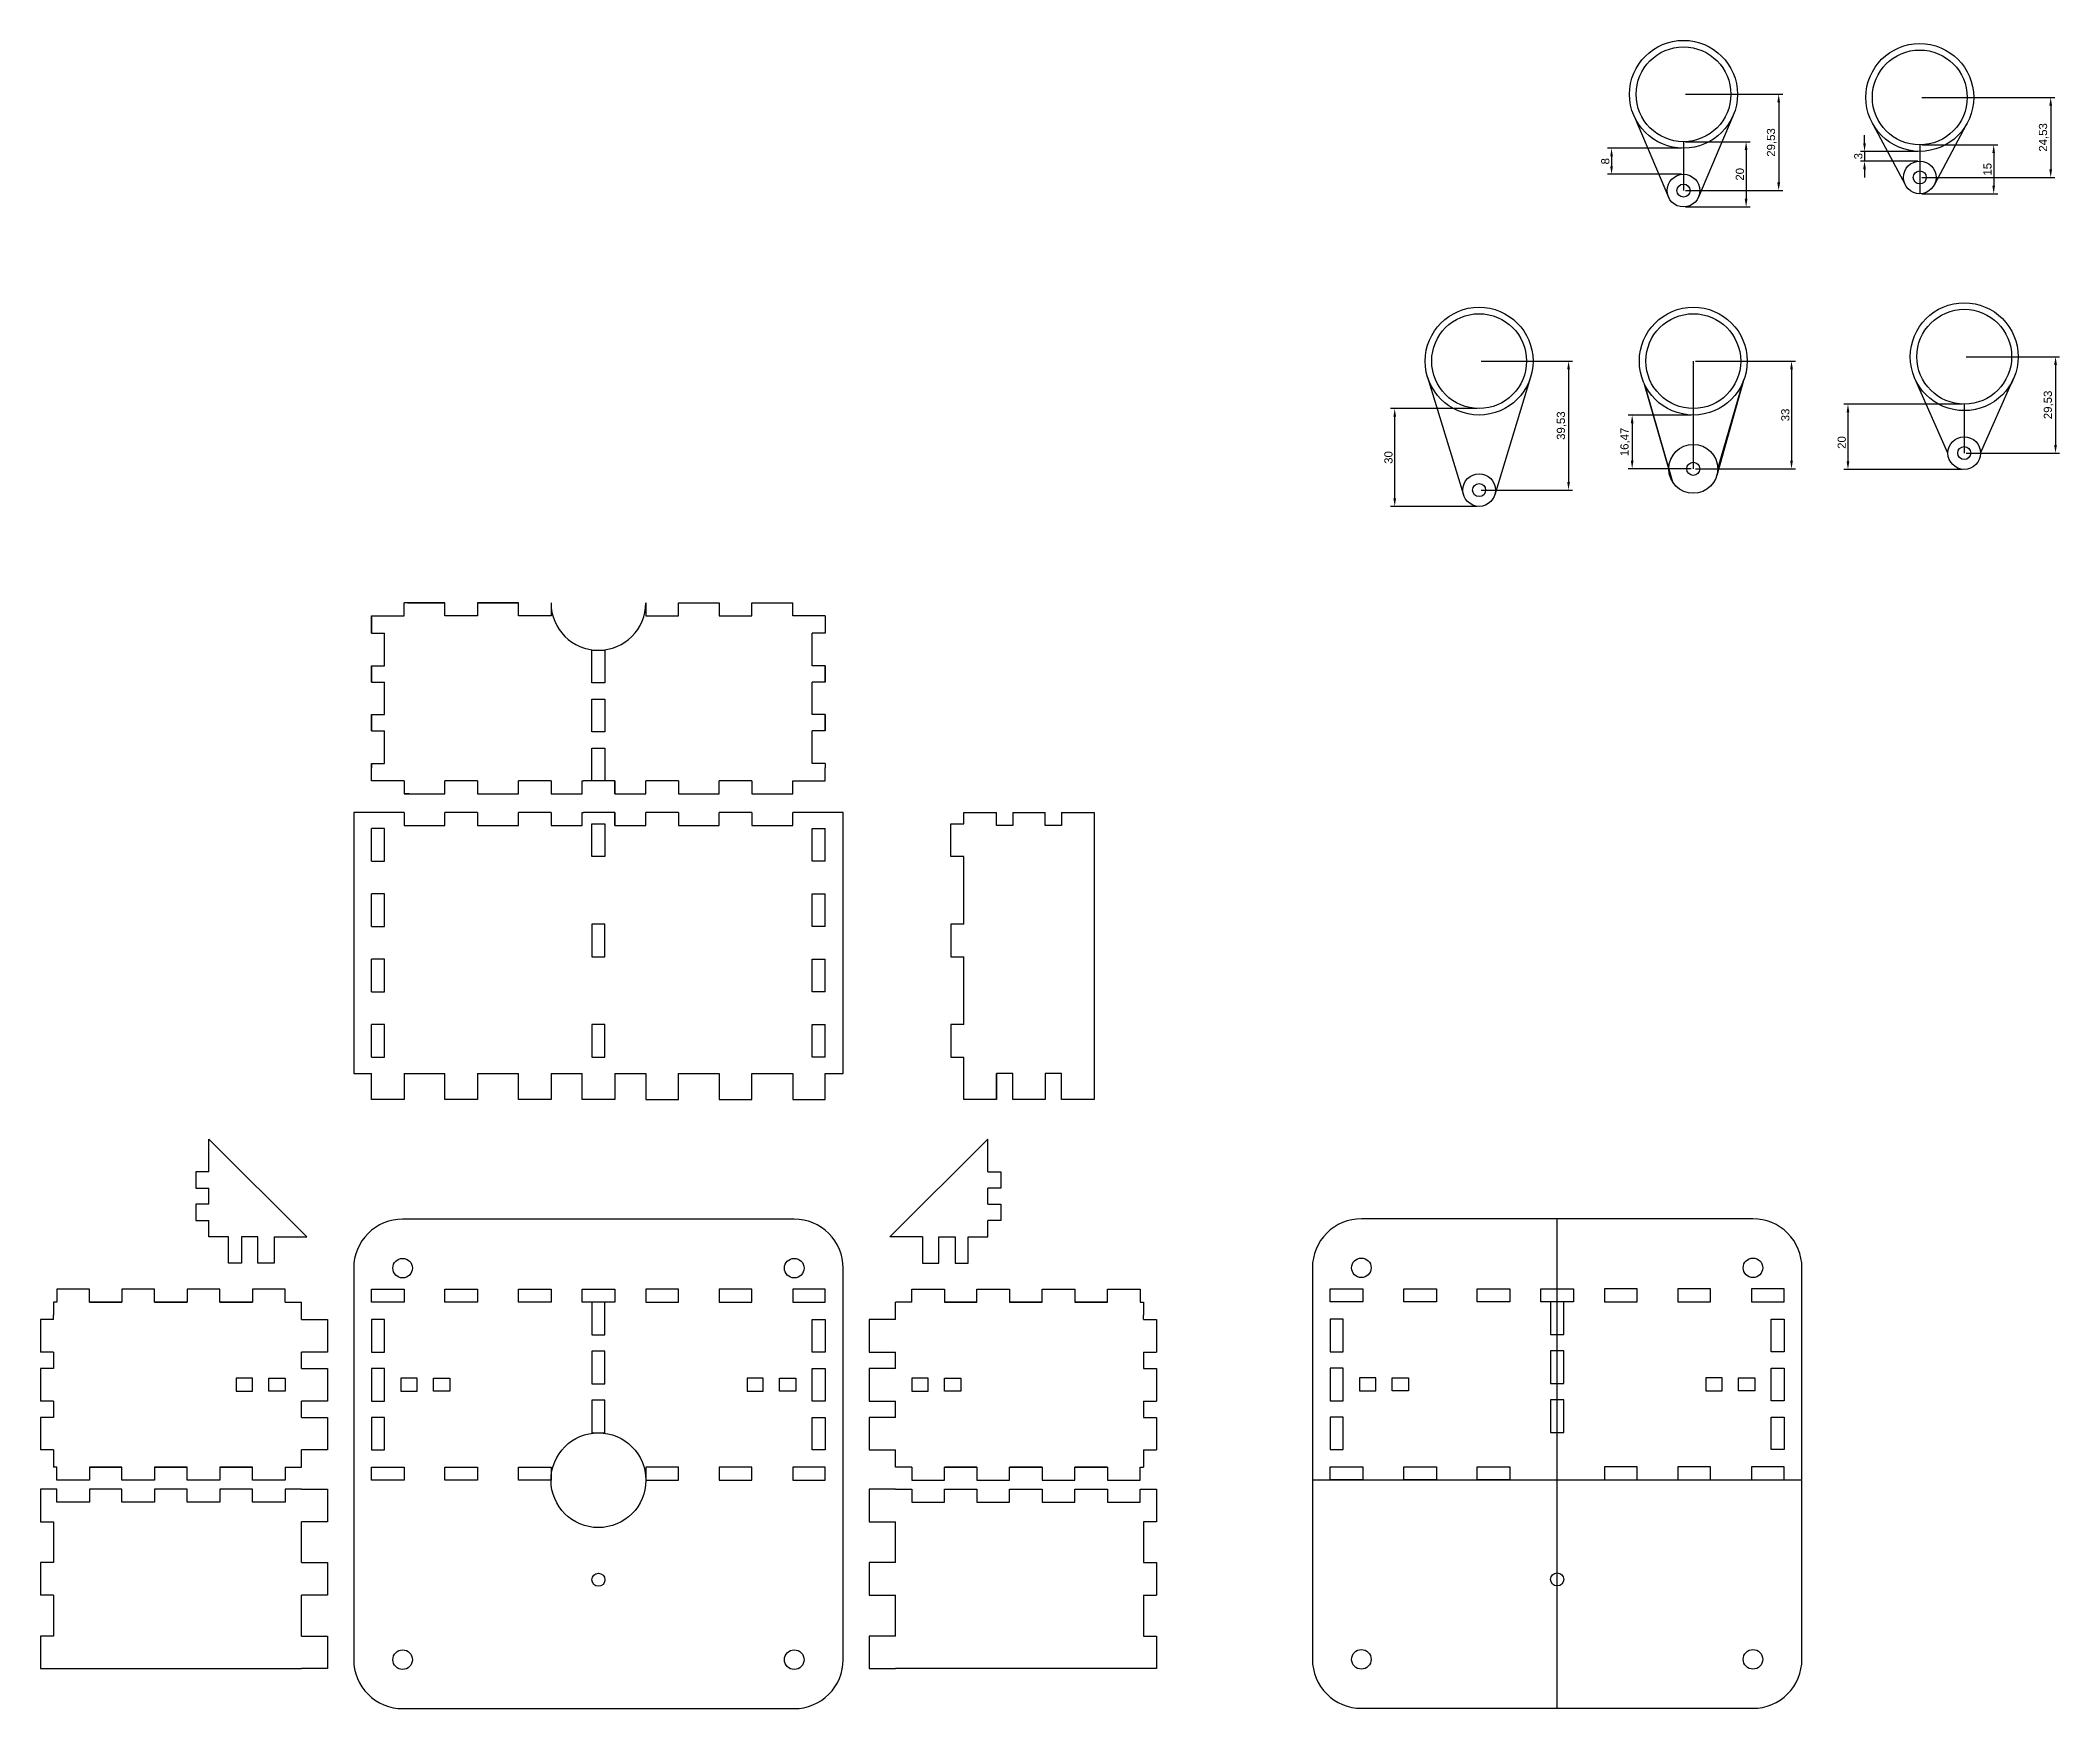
# Model space of a CAD drawing. Header units: millimetres. Extents: x 1639 to 3131, y 534 to 1495.
# Drawn here: x 1639 to 2258, y 983 to 1495 of the extents above; entities that cross this region are included whole.
import ezdxf

# ---------------------------------------------------------------- set-up
doc = ezdxf.new("R2010")
doc.units = ezdxf.units.MM
doc.styles.get("Standard").update_dxf_attribs({"font": 'arial.ttf'})
doc.dimstyles.new('ISO-25', dxfattribs={"dimtxt": 2.5, "dimasz": 2.5, "dimexe": 1.25, "dimexo": 0.625, "dimtad": 1, "dimtxsty": 'Standard', "dimcen": 2.5, "dimadec": 0, "dimazin": 0, "dimtfac": 1, "dimtmove": 0, "dimatfit": 3, "dimfxl": 1, "dimarcsym": 0})

msp = doc.modelspace()

# ---------------------------------------------------------------- blocks, each defined once
blk = doc.blocks.new('*D15')
at = {"color": 0, "lineweight": -2, "transparency": 16777216}
for p, q in [((2228.04, 1383.29), (2191.79, 1383.29)), ((2193.04, 1380.79), (2193.04, 1365.79)), ((2228.04, 1363.29), (2191.79, 1363.29))]:
    blk.add_line(p, q, dxfattribs=at)
at = {"color": 0, "transparency": 16777216}
for points in [[(2192.62, 1380.79), (2193.46, 1380.79), (2193.04, 1383.29)], [(2192.62, 1365.79), (2193.46, 1365.79), (2193.04, 1363.29)]]:
    blk.add_solid(points, dxfattribs=at)
at = {"layer": 'Defpoints', "color": 0, "transparency": 16777216}
for p in [(2228.67, 1383.29), (2193.04, 1363.29), (2228.67, 1363.29)]:
    blk.add_point(p, dxfattribs=at)
at = {"color": 0, "transparency": 16777216, "insert": (2191.14, 1371.52), "char_height": 2.5, "attachment_point": 5, "rotation": 90}
blk.add_mtext('20', dxfattribs=at)
blk = doc.blocks.new('*D16')
at = {"color": 0, "lineweight": -2, "transparency": 16777216}
for p, q in [((2229.29, 1397.81), (2257.89, 1397.81)), ((2256.64, 1395.31), (2256.64, 1370.79)), ((2229.29, 1368.29), (2257.89, 1368.29))]:
    blk.add_line(p, q, dxfattribs=at)
at = {"color": 0, "transparency": 16777216}
for points in [[(2256.22, 1395.31), (2257.06, 1395.31), (2256.64, 1397.81)], [(2256.22, 1370.79), (2257.06, 1370.79), (2256.64, 1368.29)]]:
    blk.add_solid(points, dxfattribs=at)
at = {"layer": 'Defpoints', "color": 0, "transparency": 16777216}
for p in [(2228.67, 1397.81), (2228.67, 1368.29), (2256.64, 1368.29)]:
    blk.add_point(p, dxfattribs=at)
at = {"color": 0, "transparency": 16777216, "insert": (2254.51, 1383.05), "char_height": 2.5, "attachment_point": 5, "rotation": 90}
blk.add_mtext('29,53', dxfattribs=at)
blk = doc.blocks.new('*D20')
at = {"color": 0, "lineweight": -2, "transparency": 16777216}
for p, q in [((2079.39, 1381.93), (2052.9, 1381.93)), ((2054.15, 1354.43), (2054.15, 1379.43)), ((2079.39, 1351.93), (2052.9, 1351.93))]:
    blk.add_line(p, q, dxfattribs=at)
at = {"color": 0, "transparency": 16777216}
for points in [[(2053.74, 1379.43), (2054.57, 1379.43), (2054.15, 1381.93)], [(2053.74, 1354.43), (2054.57, 1354.43), (2054.15, 1351.93)]]:
    blk.add_solid(points, dxfattribs=at)
at = {"layer": 'Defpoints', "color": 0, "transparency": 16777216}
for p in [(2054.15, 1381.93), (2080.02, 1381.93), (2080.02, 1351.93)]:
    blk.add_point(p, dxfattribs=at)
at = {"color": 0, "transparency": 16777216, "insert": (2052.25, 1366.93), "char_height": 2.5, "attachment_point": 5, "rotation": 90}
blk.add_mtext('30', dxfattribs=at)
blk = doc.blocks.new('*D23')
at = {"color": 0, "lineweight": -2, "transparency": 16777216}
for p, q in [((2080.64, 1396.46), (2108.67, 1396.46)), ((2107.42, 1393.96), (2107.42, 1359.43)), ((2080.64, 1356.93), (2108.67, 1356.93))]:
    blk.add_line(p, q, dxfattribs=at)
at = {"color": 0, "transparency": 16777216}
for points in [[(2107.01, 1393.96), (2107.84, 1393.96), (2107.42, 1396.46)], [(2107.01, 1359.43), (2107.84, 1359.43), (2107.42, 1356.93)]]:
    blk.add_solid(points, dxfattribs=at)
at = {"layer": 'Defpoints', "color": 0, "transparency": 16777216}
for p in [(2080.02, 1396.46), (2080.02, 1356.93), (2107.42, 1356.93)]:
    blk.add_point(p, dxfattribs=at)
at = {"color": 0, "transparency": 16777216, "insert": (2105.3, 1376.69), "char_height": 2.5, "attachment_point": 5, "rotation": 90}
blk.add_mtext('39,53', dxfattribs=at)
blk = doc.blocks.new('*D30')
at = {"color": 0, "lineweight": -2, "transparency": 16777216}
for p, q in [((2215.66, 1462.76), (2238.94, 1462.76)), ((2237.69, 1460.26), (2237.69, 1450.26)), ((2215.66, 1447.76), (2238.94, 1447.76))]:
    blk.add_line(p, q, dxfattribs=at)
at = {"color": 0, "transparency": 16777216}
for points in [[(2237.27, 1460.26), (2238.1, 1460.26), (2237.69, 1462.76)], [(2237.27, 1450.26), (2238.1, 1450.26), (2237.69, 1447.76)]]:
    blk.add_solid(points, dxfattribs=at)
at = {"layer": 'Defpoints', "color": 0, "transparency": 16777216}
for p in [(2215.04, 1462.76), (2215.04, 1447.76), (2237.69, 1447.76)]:
    blk.add_point(p, dxfattribs=at)
at = {"color": 0, "transparency": 16777216, "insert": (2235.79, 1455.26), "char_height": 2.5, "attachment_point": 5, "rotation": 90}
blk.add_mtext('15', dxfattribs=at)
blk = doc.blocks.new('*D31')
at = {"color": 0, "lineweight": -2, "transparency": 16777216}
for p, q in [((2215.66, 1477.28), (2256.41, 1477.28)), ((2255.16, 1474.78), (2255.16, 1455.26)), ((2215.66, 1452.76), (2256.41, 1452.76))]:
    blk.add_line(p, q, dxfattribs=at)
at = {"color": 0, "transparency": 16777216}
for points in [[(2254.74, 1474.78), (2255.57, 1474.78), (2255.16, 1477.28)], [(2254.74, 1455.26), (2255.57, 1455.26), (2255.16, 1452.76)]]:
    blk.add_solid(points, dxfattribs=at)
at = {"layer": 'Defpoints', "color": 0, "transparency": 16777216}
for p in [(2215.04, 1477.28), (2215.04, 1452.76), (2255.16, 1452.76)]:
    blk.add_point(p, dxfattribs=at)
at = {"color": 0, "transparency": 16777216, "insert": (2253.03, 1465.02), "char_height": 2.5, "attachment_point": 5, "rotation": 90}
blk.add_mtext('24,53', dxfattribs=at)
blk = doc.blocks.new('*D38')
at = {"color": 0, "lineweight": -2, "transparency": 16777216}
for p, q in [((2143.26, 1463.71), (2163.07, 1463.71)), ((2161.82, 1461.21), (2161.82, 1446.21)), ((2143.26, 1443.71), (2163.07, 1443.71))]:
    blk.add_line(p, q, dxfattribs=at)
at = {"color": 0, "transparency": 16777216}
for points in [[(2161.4, 1461.21), (2162.24, 1461.21), (2161.82, 1463.71)], [(2161.4, 1446.21), (2162.24, 1446.21), (2161.82, 1443.71)]]:
    blk.add_solid(points, dxfattribs=at)
at = {"layer": 'Defpoints', "color": 0, "transparency": 16777216}
for p in [(2142.64, 1463.71), (2142.64, 1443.71), (2161.82, 1443.71)]:
    blk.add_point(p, dxfattribs=at)
at = {"color": 0, "transparency": 16777216, "insert": (2159.92, 1453.71), "char_height": 2.5, "attachment_point": 5, "rotation": 90}
blk.add_mtext('20', dxfattribs=at)
blk = doc.blocks.new('*D39')
at = {"color": 0, "lineweight": -2, "transparency": 16777216}
for p, q in [((2143.26, 1478.24), (2173.06, 1478.24)), ((2171.81, 1475.74), (2171.81, 1451.21)), ((2143.26, 1448.71), (2173.06, 1448.71))]:
    blk.add_line(p, q, dxfattribs=at)
at = {"color": 0, "transparency": 16777216}
for points in [[(2171.39, 1475.74), (2172.23, 1475.74), (2171.81, 1478.24)], [(2171.39, 1451.21), (2172.23, 1451.21), (2171.81, 1448.71)]]:
    blk.add_solid(points, dxfattribs=at)
at = {"layer": 'Defpoints', "color": 0, "transparency": 16777216}
for p in [(2142.64, 1478.24), (2142.64, 1448.71), (2171.81, 1448.71)]:
    blk.add_point(p, dxfattribs=at)
at = {"color": 0, "transparency": 16777216, "insert": (2169.68, 1463.47), "char_height": 2.5, "attachment_point": 5, "rotation": 90}
blk.add_mtext('29,53', dxfattribs=at)
blk = doc.blocks.new('*D40')
at = {"color": 0, "lineweight": -2, "transparency": 16777216}
for p, q in [((2142.01, 1461.71), (2119.34, 1461.71)), ((2120.59, 1459.21), (2120.59, 1456.21)), ((2142.01, 1453.71), (2119.34, 1453.71))]:
    blk.add_line(p, q, dxfattribs=at)
at = {"color": 0, "transparency": 16777216}
for points in [[(2120.18, 1459.21), (2121.01, 1459.21), (2120.59, 1461.71)], [(2120.18, 1456.21), (2121.01, 1456.21), (2120.59, 1453.71)]]:
    blk.add_solid(points, dxfattribs=at)
at = {"layer": 'Defpoints', "color": 0, "transparency": 16777216}
for p in [(2142.64, 1461.71), (2120.59, 1453.71), (2142.64, 1453.71)]:
    blk.add_point(p, dxfattribs=at)
at = {"color": 0, "transparency": 16777216, "insert": (2118.69, 1457.71), "char_height": 2.5, "attachment_point": 5, "rotation": 90}
blk.add_mtext('8', dxfattribs=at)
blk = doc.blocks.new('*D41')
at = {"color": 0, "lineweight": -2, "transparency": 16777216}
for p, q in [((2214.41, 1460.75), (2196.86, 1460.75)), ((2198.11, 1463.25), (2198.11, 1465.75)), ((2198.11, 1460.75), (2198.11, 1457.76)), ((2214.41, 1457.76), (2196.86, 1457.76)), ((2198.11, 1455.26), (2198.11, 1452.76))]:
    blk.add_line(p, q, dxfattribs=at)
at = {"color": 0, "transparency": 16777216}
for points in [[(2197.7, 1463.25), (2198.53, 1463.25), (2198.11, 1460.75)], [(2197.7, 1455.26), (2198.53, 1455.26), (2198.11, 1457.76)]]:
    blk.add_solid(points, dxfattribs=at)
at = {"layer": 'Defpoints', "color": 0, "transparency": 16777216}
for p in [(2215.04, 1460.75), (2198.11, 1457.76), (2215.04, 1457.76)]:
    blk.add_point(p, dxfattribs=at)
at = {"color": 0, "transparency": 16777216, "insert": (2196.21, 1459.26), "char_height": 2.5, "attachment_point": 5, "rotation": 90}
blk.add_mtext('3', dxfattribs=at)
blk = doc.blocks.new('*D48')
at = {"color": 0, "lineweight": -2, "transparency": 16777216}
for p, q in [((2146.27, 1396.46), (2177, 1396.46)), ((2175.75, 1393.96), (2175.75, 1365.96)), ((2146.27, 1363.46), (2177, 1363.46))]:
    blk.add_line(p, q, dxfattribs=at)
at = {"color": 0, "transparency": 16777216}
for points in [[(2175.33, 1393.96), (2176.16, 1393.96), (2175.75, 1396.46)], [(2175.33, 1365.96), (2176.16, 1365.96), (2175.75, 1363.46)]]:
    blk.add_solid(points, dxfattribs=at)
at = {"layer": 'Defpoints', "color": 0, "transparency": 16777216}
for p in [(2145.64, 1396.46), (2145.64, 1363.46), (2175.75, 1363.46)]:
    blk.add_point(p, dxfattribs=at)
at = {"color": 0, "transparency": 16777216, "insert": (2173.85, 1379.96), "char_height": 2.5, "attachment_point": 5, "rotation": 90}
blk.add_mtext('33', dxfattribs=at)
blk = doc.blocks.new('*D49')
at = {"color": 0, "lineweight": -2, "transparency": 16777216}
for p, q in [((2145.02, 1379.93), (2125.66, 1379.93)), ((2126.91, 1377.43), (2126.91, 1365.96)), ((2145.02, 1363.46), (2125.66, 1363.46))]:
    blk.add_line(p, q, dxfattribs=at)
at = {"color": 0, "transparency": 16777216}
for points in [[(2126.5, 1377.43), (2127.33, 1377.43), (2126.91, 1379.93)], [(2126.5, 1365.96), (2127.33, 1365.96), (2126.91, 1363.46)]]:
    blk.add_solid(points, dxfattribs=at)
at = {"layer": 'Defpoints', "color": 0, "transparency": 16777216}
for p in [(2145.64, 1379.93), (2126.91, 1363.46), (2145.64, 1363.46)]:
    blk.add_point(p, dxfattribs=at)
at = {"color": 0, "transparency": 16777216, "insert": (2124.78, 1371.69), "char_height": 2.5, "attachment_point": 5, "rotation": 90}
blk.add_mtext('16,47', dxfattribs=at)

# ---------------------------------------------------------------- dimensions: what is measured, and where the dimension line sits
for base, p1, p2, picture, middle in [((2171.809303912, 1448.711052582), (2142.639882473, 1478.236052582), (2142.639882473, 1448.711052582), '*D39', (2169.681916463, 1463.473552582)), ((2255.155456488, 1452.75571376), (2215.038447759, 1477.28071376), (2215.038447759, 1452.75571376), '*D31', (2253.028069039, 1465.01821376)), ((2120.593, 1453.711), (2142.64, 1461.71), (2142.64, 1453.711), '*D40', (2118.691, 1457.711)), ((2161.819, 1443.711), (2142.64, 1463.711), (2142.64, 1443.711), '*D38', (2159.917, 1453.711)), ((2198.114, 1457.756), (2215.038, 1460.755), (2215.038, 1457.756), '*D41', (2196.212, 1459.255)), ((2237.687, 1447.756), (2215.038, 1462.756), (2215.038, 1447.756), '*D30', (2235.785, 1455.256)), ((2107.423493807, 1356.932444877), (2080.018364895, 1396.457444877), (2080.018364895, 1356.932444877), '*D23', (2105.296106358, 1376.694944877)), ((2175.748, 1363.457), (2145.643, 1396.457), (2145.643, 1363.457), '*D48', (2173.845, 1379.957)), ((2256.639646827, 1368.288550624), (2228.669032814, 1397.813550624), (2228.669032814, 1368.288550624), '*D16', (2254.512259378, 1383.051050624)), ((2126.9119, 1363.4574), (2145.6426, 1379.9317), (2145.6426, 1363.4574), '*D49', (2124.7845, 1371.6946))]:
    dim = msp.add_linear_dim(base=base, p1=p1, p2=p2, angle=90, dimstyle='ISO-25')
    dim.commit()
    dim.dimension.update_dxf_attribs({"geometry": picture, "text_midpoint": middle})
for base, p1, p2, picture, middle in [((2054.152, 1381.932), (2080.018, 1351.932), (2080.018, 1381.932), '*D20', (2054.152, 1366.932)), ((2193.04, 1363.289), (2228.669, 1383.289), (2228.669, 1363.289), '*D15', (2193.04, 1371.521))]:
    dim = msp.add_linear_dim(base=base, p1=p1, p2=p2, angle=90, dimstyle='ISO-25')
    dim.commit()
    dim.dimension.update_dxf_attribs({"geometry": picture, "text_midpoint": middle, "dimtype": 160})

# ---------------------------------------------------------------- linework, layer by layer
for p, q in [((2127.529, 1471.545), (2138.036, 1446.76)), ((2157.751, 1471.545), (2147.243, 1446.76)), ((2200.697, 1469.069), (2210.624, 1450.408)), ((2229.38, 1469.069), (2219.453, 1450.408)), ((2142.64, 1463.711), (2142.64, 1448.711)), ((2142.64, 1463.711), (2142.64, 1449.111)), ((2215.038, 1462.756), (2215.038, 1447.756)), ((2215.038, 1462.756), (2215.038, 1448.156)), ((2145.643, 1396.457), (2145.643, 1363.457)), ((2064.24, 1391.544), (2075.236, 1355.474)), ((2095.797, 1391.544), (2084.801, 1355.474)), ((2138.143, 1363.457), (2130.662, 1389.335)), ((2130.662, 1389.335), (2139.299, 1359.456)), ((2161.064, 1390.518), (2152.861, 1361.422)), ((2153.143, 1363.457), (2161.064, 1390.518)), ((2223.669, 1368.289), (2213.558, 1391.123)), ((2233.669, 1368.289), (2243.78, 1391.123)), ((2145.643, 1379.957), (2145.643, 1363.457)), ((2228.669, 1383.289), (2228.669, 1368.289)), ((1740.63, 1318.378), (1750.63, 1318.378)), ((1740.63, 1318.378), (1750.63, 1318.378)), ((1751.603, 1322.378), (1750.63, 1322.378)), ((1750.63, 1318.378), (1750.63, 1322.378)), ((1763.13, 1318.378), (1763.13, 1322.378)), ((1773.13, 1318.378), (1763.13, 1318.378)), ((1773.13, 1322.378), (1773.13, 1318.378)), ((1785.63, 1318.378), (1785.63, 1322.378)), ((1795.63, 1318.378), (1785.63, 1318.378)), ((1795.63, 1322.378), (1795.63, 1318.378)), ((1824.68, 1322.378), (1824.68, 1318.378)), ((1824.68, 1318.378), (1834.68, 1318.378)), ((1834.68, 1318.378), (1834.68, 1322.378)), ((1847.18, 1322.378), (1847.18, 1318.378)), ((1847.18, 1318.378), (1857.18, 1318.378)), ((1857.18, 1318.378), (1857.18, 1322.378)), ((1868.708, 1322.378), (1869.68, 1322.378)), ((1869.68, 1318.378), (1869.68, 1322.378)), ((1879.68, 1318.378), (1869.68, 1318.378)), ((1740.63, 1313.115), (1744.63, 1313.115)), ((1879.68, 1313.115), (1875.68, 1313.115)), ((1740.63, 1303.115), (1744.63, 1303.115)), ((1740.63, 1298.115), (1740.63, 1303.115)), ((1879.68, 1303.115), (1875.68, 1303.115)), ((1879.68, 1298.115), (1879.68, 1303.115)), ((1740.63, 1298.115), (1744.63, 1298.115)), ((1879.68, 1298.115), (1875.68, 1298.115)), ((1740.63, 1288.115), (1744.63, 1288.115)), ((1740.63, 1283.115), (1740.63, 1288.115)), ((1879.68, 1288.115), (1875.68, 1288.115)), ((1879.68, 1283.115), (1879.68, 1288.115)), ((1740.63, 1283.115), (1744.63, 1283.115)), ((1879.68, 1283.115), (1875.68, 1283.115)), ((1740.63, 1273.115), (1744.63, 1273.115)), ((1740.63, 1267.853), (1740.63, 1271.853)), ((1879.68, 1273.115), (1875.68, 1273.115)), ((1879.68, 1267.853), (1879.68, 1271.853)), ((1750.63, 1267.853), (1740.63, 1267.853)), ((1750.63, 1267.853), (1750.63, 1263.853)), ((1752.158, 1263.853), (1750.63, 1263.853)), ((1750.63, 1263.853), (1760.63, 1263.853)), ((1760.63, 1263.853), (1763.13, 1263.853)), ((1763.13, 1263.853), (1763.13, 1267.853)), ((1773.13, 1267.853), (1773.13, 1263.853)), ((1773.13, 1263.853), (1783.13, 1263.853)), ((1783.13, 1263.853), (1785.63, 1263.853)), ((1785.63, 1263.853), (1785.63, 1267.853)), ((1795.63, 1267.853), (1795.63, 1263.853)), ((1795.63, 1263.853), (1805.155, 1263.853)), ((1805.155, 1263.853), (1805.155, 1267.853)), ((1805.155, 1267.853), (1805.63, 1267.853)), ((1815.155, 1267.853), (1815.155, 1263.853)), ((1815.155, 1263.853), (1815.155, 1267.853)), ((1815.155, 1263.853), (1824.68, 1263.853)), ((1824.68, 1263.853), (1824.68, 1267.853)), ((1825.155, 1267.853), (1824.68, 1267.853)), ((1834.68, 1267.853), (1834.68, 1263.853)), ((1834.68, 1263.853), (1844.68, 1263.853)), ((1844.68, 1263.853), (1847.18, 1263.853)), ((1847.18, 1263.853), (1847.18, 1267.853)), ((1857.18, 1267.853), (1857.18, 1263.853)), ((1857.18, 1263.853), (1867.18, 1263.853)), ((1867.18, 1263.853), (1869.68, 1263.853)), ((1869.68, 1267.853), (1879.68, 1267.853)), ((1869.68, 1263.853), (1869.68, 1267.853)), ((1750.63, 1258.174), (1750.63, 1254.174)), ((1763.13, 1254.174), (1763.13, 1258.174)), ((1773.13, 1258.174), (1773.13, 1254.174)), ((1785.63, 1254.174), (1785.63, 1258.174)), ((1795.63, 1258.174), (1795.63, 1254.174)), ((1805.155, 1254.174), (1805.155, 1258.174)), ((1805.155, 1258.174), (1805.63, 1258.174)), ((1815.155, 1258.174), (1815.155, 1254.174)), ((1815.155, 1254.174), (1815.155, 1258.174)), ((1824.68, 1254.174), (1824.68, 1258.174)), ((1825.155, 1258.174), (1824.68, 1258.174)), ((1834.68, 1258.174), (1834.68, 1254.174)), ((1847.18, 1254.174), (1847.18, 1258.174)), ((1857.18, 1258.174), (1857.18, 1254.174)), ((1869.68, 1254.174), (1869.68, 1258.174)), ((1922.089, 1258.174), (1932.089, 1258.174)), ((1937.089, 1258.174), (1947.089, 1258.174)), ((1952.089, 1258.174), (1962.089, 1258.174)), ((1740.63, 1243.174), (1740.63, 1253.174)), ((1744.63, 1253.174), (1740.63, 1253.174)), ((1744.63, 1243.174), (1744.63, 1253.174)), ((1750.63, 1254.174), (1760.63, 1254.174)), ((1760.63, 1254.174), (1763.13, 1254.174)), ((1773.13, 1254.174), (1783.13, 1254.174)), ((1783.13, 1254.174), (1785.63, 1254.174)), ((1795.63, 1254.174), (1805.155, 1254.174)), ((1815.155, 1254.174), (1824.68, 1254.174)), ((1834.68, 1254.174), (1844.68, 1254.174)), ((1844.68, 1254.174), (1847.18, 1254.174)), ((1857.18, 1254.174), (1867.18, 1254.174)), ((1867.18, 1254.174), (1869.68, 1254.174)), ((1875.68, 1243.174), (1875.68, 1253.174)), ((1875.68, 1253.174), (1879.68, 1253.174)), ((1879.68, 1243.174), (1879.68, 1253.174)), ((1740.63, 1243.174), (1744.63, 1243.174)), ((1879.68, 1243.174), (1875.68, 1243.174)), ((1740.63, 1223.174), (1740.63, 1233.174)), ((1744.63, 1233.174), (1740.63, 1233.174)), ((1744.63, 1223.174), (1744.63, 1233.174)), ((1875.68, 1223.174), (1875.68, 1233.174)), ((1875.68, 1233.174), (1879.68, 1233.174)), ((1879.68, 1223.174), (1879.68, 1233.174)), ((1740.63, 1223.174), (1744.63, 1223.174)), ((1879.68, 1223.174), (1875.68, 1223.174)), ((1740.63, 1203.174), (1740.63, 1213.174)), ((1744.63, 1213.174), (1740.63, 1213.174)), ((1744.63, 1203.174), (1744.63, 1213.174)), ((1875.68, 1203.174), (1875.68, 1213.174)), ((1875.68, 1213.174), (1879.68, 1213.174)), ((1879.68, 1203.174), (1879.68, 1213.174)), ((1740.63, 1203.174), (1744.63, 1203.174)), ((1879.68, 1203.174), (1875.68, 1203.174)), ((1740.63, 1183.174), (1740.63, 1193.174)), ((1744.63, 1193.174), (1740.63, 1193.174)), ((1744.63, 1183.174), (1744.63, 1193.174)), ((1875.68, 1183.174), (1875.68, 1193.174)), ((1875.68, 1193.174), (1879.68, 1193.174)), ((1879.68, 1183.174), (1879.68, 1193.174)), ((1740.63, 1183.174), (1744.63, 1183.174)), ((1879.68, 1183.174), (1875.68, 1183.174)), ((1879.68, 1170.174), (1879.68, 1178.174)), ((1932.089, 1170.174), (1932.089, 1178.174)), ((1690.824, 1148.045), (1690.824, 1158.045)), ((1690.824, 1158.045), (1720.824, 1128.045)), ((1929.486, 1158.045), (1899.486, 1128.045)), ((1929.486, 1148.045), (1929.486, 1158.045)), ((1690.824, 1148.045), (1686.824, 1148.045)), ((1686.824, 1148.045), (1686.824, 1143.045)), ((1929.486, 1148.045), (1933.486, 1148.045)), ((1933.486, 1148.045), (1933.486, 1143.045)), ((1686.824, 1143.045), (1690.824, 1143.045)), ((1690.824, 1138.045), (1690.824, 1143.045)), ((1933.486, 1143.045), (1929.486, 1143.045)), ((1929.486, 1138.045), (1929.486, 1143.045)), ((1690.824, 1138.045), (1686.824, 1138.045)), ((1686.824, 1138.045), (1686.824, 1133.045)), ((1686.824, 1133.045), (1690.824, 1133.045)), ((1690.824, 1128.045), (1690.824, 1133.045)), ((1929.486, 1138.045), (1933.486, 1138.045)), ((1929.486, 1128.045), (1929.486, 1133.045)), ((1933.486, 1133.045), (1929.486, 1133.045)), ((1933.486, 1138.045), (1933.486, 1133.045)), ((1696.824, 1128.045), (1690.824, 1128.045)), ((1696.824, 1120.045), (1696.824, 1128.045)), ((1705.824, 1128.045), (1700.824, 1128.045)), ((1700.824, 1128.045), (1700.824, 1120.045)), ((1705.824, 1120.045), (1705.824, 1128.045)), ((1710.824, 1128.045), (1710.824, 1120.045)), ((1710.824, 1128.045), (1720.824, 1128.045)), ((1909.486, 1128.045), (1899.486, 1128.045)), ((1909.486, 1128.045), (1909.486, 1120.045)), ((1914.486, 1128.045), (1919.486, 1128.045)), ((1914.486, 1120.045), (1914.486, 1128.045)), ((1919.486, 1128.045), (1919.486, 1120.045)), ((1923.486, 1120.045), (1923.486, 1128.045)), ((1923.486, 1128.045), (1929.486, 1128.045)), ((1700.824, 1120.045), (1696.824, 1120.045)), ((1710.824, 1120.045), (1705.824, 1120.045)), ((1909.486, 1120.045), (1914.486, 1120.045)), ((1919.486, 1120.045), (1923.486, 1120.045)), ((1644.159, 1108.013), (1643.159, 1108.013)), ((1643.159, 1108.013), (1643.159, 1104.029)), ((1654.159, 1112.013), (1644.159, 1112.013)), ((1644.159, 1112.013), (1644.159, 1108.013)), ((1654.159, 1108.013), (1654.159, 1112.013)), ((1674.159, 1112.013), (1664.159, 1112.013)), ((1664.159, 1112.013), (1664.159, 1108.013)), ((1674.159, 1108.013), (1674.159, 1112.013)), ((1694.159, 1112.013), (1684.159, 1112.013)), ((1684.159, 1112.013), (1684.159, 1108.013)), ((1694.159, 1108.013), (1694.159, 1112.013)), ((1714.159, 1112.013), (1704.159, 1112.013)), ((1704.159, 1112.013), (1704.159, 1108.013)), ((1714.159, 1108.013), (1714.159, 1112.013)), ((1714.159, 1108.013), (1719.159, 1108.013)), ((1719.159, 1102.75), (1719.159, 1108.013)), ((1906.152, 1108.013), (1901.152, 1108.013)), ((1901.152, 1102.75), (1901.152, 1108.013)), ((1906.152, 1108.013), (1906.152, 1112.013)), ((1906.152, 1112.013), (1916.152, 1112.013)), ((1916.152, 1112.013), (1916.152, 1108.013)), ((1926.152, 1108.013), (1926.152, 1112.013)), ((1926.152, 1112.013), (1936.152, 1112.013)), ((1936.152, 1112.013), (1936.152, 1108.013)), ((1946.152, 1108.013), (1946.152, 1112.013)), ((1946.152, 1112.013), (1956.152, 1112.013)), ((1956.152, 1112.013), (1956.152, 1108.013)), ((1966.152, 1108.013), (1966.152, 1112.013)), ((1966.152, 1112.013), (1976.152, 1112.013)), ((1976.152, 1112.013), (1976.152, 1108.013)), ((1976.152, 1108.013), (1977.152, 1108.013)), ((1977.152, 1108.013), (1977.152, 1104.029)), ((1643.159, 1102.75), (1639.159, 1102.75)), ((1643.159, 1102.75), (1643.159, 1104.029)), ((1977.152, 1102.75), (1977.152, 1104.029)), ((1977.152, 1102.75), (1981.152, 1102.75)), ((1643.159, 1092.75), (1639.159, 1092.75)), ((1643.159, 1092.75), (1643.159, 1087.75)), ((1977.152, 1092.75), (1981.152, 1092.75)), ((1977.152, 1092.75), (1977.152, 1087.75)), ((1643.159, 1087.75), (1639.159, 1087.75)), ((1977.152, 1087.75), (1981.152, 1087.75)), ((1643.159, 1077.75), (1639.159, 1077.75)), ((1643.159, 1077.75), (1643.159, 1072.75)), ((1977.152, 1077.75), (1981.152, 1077.75)), ((1977.152, 1077.75), (1977.152, 1072.75)), ((1643.159, 1072.75), (1639.159, 1072.75)), ((1977.152, 1072.75), (1981.152, 1072.75)), ((1643.159, 1062.75), (1639.159, 1062.75)), ((1643.159, 1062.75), (1643.159, 1057.488)), ((1977.152, 1062.75), (1981.152, 1062.75)), ((1977.152, 1062.75), (1977.152, 1057.488)), ((1644.159, 1057.488), (1643.159, 1057.488)), ((1644.159, 1053.488), (1644.159, 1057.488)), ((1654.159, 1053.488), (1644.159, 1053.488)), ((1654.159, 1057.488), (1654.159, 1053.488)), ((1664.159, 1053.488), (1664.159, 1057.488)), ((1674.159, 1053.488), (1664.159, 1053.488)), ((1674.159, 1057.488), (1674.159, 1053.488)), ((1684.159, 1053.488), (1684.159, 1057.488)), ((1694.159, 1053.488), (1684.159, 1053.488)), ((1694.159, 1057.488), (1694.159, 1053.488)), ((1704.159, 1053.488), (1704.159, 1057.488)), ((1714.159, 1053.488), (1704.159, 1053.488)), ((1714.159, 1057.488), (1714.159, 1053.488)), ((1906.152, 1057.488), (1906.152, 1053.488)), ((1906.152, 1053.488), (1916.152, 1053.488)), ((1916.152, 1053.488), (1916.152, 1057.488)), ((1926.152, 1057.488), (1926.152, 1053.488)), ((1926.152, 1053.488), (1936.152, 1053.488)), ((1936.152, 1053.488), (1936.152, 1057.488)), ((1946.152, 1057.488), (1946.152, 1053.488)), ((1946.152, 1053.488), (1956.152, 1053.488)), ((1956.152, 1053.488), (1956.152, 1057.488)), ((1966.152, 1057.488), (1966.152, 1053.488)), ((1966.152, 1053.488), (1976.152, 1053.488)), ((1976.152, 1053.488), (1976.152, 1057.488)), ((1976.152, 1057.488), (1977.152, 1057.488)), ((1639.159, 1050.737), (1639.159, 1040.737)), ((1644.159, 1046.737), (1644.159, 1050.737)), ((1654.159, 1046.737), (1644.159, 1046.737)), ((1654.159, 1050.737), (1654.159, 1046.737)), ((1664.159, 1046.737), (1664.159, 1050.737)), ((1674.159, 1046.737), (1664.159, 1046.737)), ((1674.159, 1050.737), (1674.159, 1046.737)), ((1684.159, 1046.737), (1684.159, 1050.737)), ((1694.159, 1046.737), (1684.159, 1046.737)), ((1694.159, 1050.737), (1694.159, 1046.737)), ((1704.159, 1046.737), (1704.159, 1050.737)), ((1714.159, 1046.737), (1704.159, 1046.737)), ((1714.159, 1050.737), (1714.159, 1046.737)), ((1906.152, 1050.737), (1906.152, 1046.737)), ((1906.152, 1046.737), (1916.152, 1046.737)), ((1916.152, 1046.737), (1916.152, 1050.737)), ((1926.152, 1050.737), (1926.152, 1046.737)), ((1926.152, 1046.737), (1936.152, 1046.737)), ((1936.152, 1046.737), (1936.152, 1050.737)), ((1946.152, 1050.737), (1946.152, 1046.737)), ((1946.152, 1046.737), (1956.152, 1046.737)), ((1956.152, 1046.737), (1956.152, 1050.737)), ((1966.152, 1050.737), (1966.152, 1046.737)), ((1966.152, 1046.737), (1976.152, 1046.737)), ((1976.152, 1046.737), (1976.152, 1050.737)), ((1981.152, 1050.737), (1981.152, 1040.737)), ((1639.159, 1040.737), (1643.159, 1040.737)), ((1643.159, 1040.737), (1643.159, 1028.237)), ((1981.152, 1040.737), (1977.152, 1040.737)), ((1977.152, 1040.737), (1977.152, 1028.237)), ((1643.159, 1028.237), (1639.159, 1028.237)), ((1977.152, 1028.237), (1981.152, 1028.237)), ((1643.159, 1018.237), (1639.159, 1018.237)), ((1643.159, 1018.237), (1643.159, 1005.737)), ((1977.152, 1018.237), (1981.152, 1018.237)), ((1977.152, 1018.237), (1977.152, 1005.737)), ((1643.159, 1005.737), (1639.159, 1005.737)), ((1977.152, 1005.737), (1981.152, 1005.737))]:
    msp.add_line(p, q)
at = {"color": 1}
for p, q in [((2103.93, 983.588), (2103.93, 1133.588)), ((2028.93, 1053.588), (2178.93, 1053.588))]:
    msp.add_line(p, q, dxfattribs=at)
for points in [[(1740.63, 1318.378), (1740.63, 1313.115)], [(1740.63, 1313.115), (1740.63, 1318.378)], [(1751.603, 1322.378), (1763.13, 1322.378)], [(1763.13, 1322.378), (1751.603, 1322.378)], [(1785.63, 1322.378), (1773.13, 1322.378)], [(1773.13, 1322.378), (1785.63, 1322.378)], [(1834.68, 1322.378), (1847.18, 1322.378)], [(1857.18, 1322.378), (1868.708, 1322.378)], [(1879.68, 1318.378), (1879.68, 1313.115)], [(1744.63, 1303.115), (1744.63, 1313.115)], [(1875.68, 1303.115), (1875.68, 1313.115)], [(1740.63, 1303.115), (1740.63, 1298.115)], [(1740.63, 1298.115), (1740.63, 1303.115)], [(1879.68, 1303.115), (1879.68, 1298.115)], [(1744.63, 1288.115), (1744.63, 1298.115)], [(1875.68, 1288.115), (1875.68, 1298.115)], [(1740.63, 1288.115), (1740.63, 1283.115)], [(1740.63, 1283.115), (1740.63, 1288.115)], [(1879.68, 1288.115), (1879.68, 1283.115)], [(1744.63, 1273.115), (1744.63, 1283.115)], [(1875.68, 1273.115), (1875.68, 1283.115)], [(1740.63, 1271.853), (1740.63, 1273.115)], [(1740.63, 1273.115), (1740.63, 1271.853)], [(1879.68, 1273.115), (1879.68, 1271.853)], [(1773.13, 1267.853), (1763.13, 1267.853)], [(1795.63, 1267.853), (1785.63, 1267.853)], [(1815.155, 1267.853), (1805.63, 1267.853)], [(1834.68, 1267.853), (1825.155, 1267.853)], [(1857.18, 1267.853), (1847.18, 1267.853)], [(1750.63, 1258.174), (1735.155, 1258.174), (1735.155, 1178.174), (1740.63, 1178.174)], [(1773.13, 1258.174), (1763.13, 1258.174)], [(1795.63, 1258.174), (1785.63, 1258.174)], [(1815.155, 1258.174), (1805.63, 1258.174)], [(1834.68, 1258.174), (1825.155, 1258.174)], [(1857.18, 1258.174), (1847.18, 1258.174)], [(1879.68, 1178.174), (1885.155, 1178.174), (1885.155, 1258.174), (1869.68, 1258.174)], [(1922.089, 1254.63), (1922.089, 1258.174)], [(1937.089, 1258.174), (1937.089, 1254.174), (1932.089, 1254.174), (1932.089, 1258.174)], [(1952.089, 1258.174), (1952.089, 1254.174), (1947.089, 1254.174), (1947.089, 1258.174)], [(1962.089, 1258.174), (1962.089, 1178.174)], [(1922.089, 1244.63), (1918.089, 1244.63), (1918.089, 1254.63), (1922.089, 1254.63)], [(1922.089, 1223.902), (1922.089, 1244.63)], [(1922.089, 1223.902), (1918.089, 1223.902), (1918.089, 1213.902), (1922.089, 1213.902)], [(1922.089, 1193.174), (1922.089, 1213.902)], [(1922.089, 1193.174), (1918.089, 1193.174), (1918.089, 1183.174), (1922.089, 1183.174)], [(1922.089, 1178.174), (1922.089, 1183.174)], [(1750.63, 1178.174), (1750.63, 1170.174), (1740.63, 1170.174), (1740.63, 1178.174)], [(1750.63, 1178.174), (1763.13, 1178.174)], [(1773.13, 1178.174), (1773.13, 1170.174), (1763.13, 1170.174), (1763.13, 1178.174)], [(1773.13, 1178.174), (1785.63, 1178.174)], [(1795.63, 1178.174), (1795.63, 1170.174), (1785.63, 1170.174), (1785.63, 1178.174)], [(1795.63, 1178.174), (1805.155, 1178.174)], [(1815.155, 1178.174), (1815.155, 1170.174), (1805.155, 1170.174), (1805.155, 1178.174)], [(1815.155, 1178.174), (1824.68, 1178.174)], [(1824.68, 1178.174), (1824.68, 1170.174), (1834.68, 1170.174), (1834.68, 1178.174)], [(1834.68, 1178.174), (1847.18, 1178.174)], [(1847.18, 1178.174), (1847.18, 1170.174), (1857.18, 1170.174), (1857.18, 1178.174)], [(1857.18, 1178.174), (1869.68, 1178.174)], [(1869.68, 1178.174), (1869.68, 1170.174), (1879.68, 1170.174), (1879.68, 1178.174)], [(1932.089, 1178.174), (1932.089, 1170.174), (1922.089, 1170.174), (1922.089, 1178.174)], [(1937.089, 1178.174), (1932.089, 1178.174)], [(1947.089, 1178.174), (1947.089, 1170.174), (1937.089, 1170.174), (1937.089, 1178.174)], [(1952.089, 1178.174), (1947.089, 1178.174)], [(1962.089, 1178.174), (1962.089, 1170.174), (1952.089, 1170.174), (1952.089, 1178.174)], [(1664.159, 1108.013), (1654.159, 1108.013)], [(1654.159, 1108.013), (1664.159, 1108.013)], [(1664.159, 1108.013), (1654.159, 1108.013)], [(1684.159, 1108.013), (1674.159, 1108.013)], [(1674.159, 1108.013), (1684.159, 1108.013)], [(1684.159, 1108.013), (1674.159, 1108.013)], [(1704.159, 1108.013), (1694.159, 1108.013)], [(1694.159, 1108.013), (1704.159, 1108.013)], [(1704.159, 1108.013), (1694.159, 1108.013)], [(1714.159, 1111.996), (1714.159, 1111.996)], [(1906.152, 1111.996), (1906.152, 1111.996)], [(1926.152, 1108.013), (1916.152, 1108.013)], [(1916.152, 1108.013), (1926.152, 1108.013)], [(1916.152, 1108.013), (1926.152, 1108.013)], [(1946.152, 1108.013), (1936.152, 1108.013)], [(1936.152, 1108.013), (1946.152, 1108.013)], [(1936.152, 1108.013), (1946.152, 1108.013)], [(1966.152, 1108.013), (1956.152, 1108.013)], [(1956.152, 1108.013), (1966.152, 1108.013)], [(1956.152, 1108.013), (1966.152, 1108.013)], [(1639.159, 1102.75), (1639.159, 1092.75)], [(1719.159, 1102.75), (1719.159, 1104.029)], [(1719.159, 1102.75), (1727.159, 1102.75), (1727.159, 1092.75), (1719.159, 1092.75)], [(1901.152, 1102.75), (1893.152, 1102.75), (1893.152, 1092.75), (1901.152, 1092.75)], [(1901.152, 1102.75), (1901.152, 1104.029)], [(1981.152, 1102.75), (1981.152, 1092.75)], [(1719.159, 1087.75), (1719.159, 1092.75)], [(1901.152, 1087.75), (1901.152, 1092.75)], [(1639.159, 1087.75), (1639.159, 1077.75)], [(1719.159, 1087.75), (1727.159, 1087.75), (1727.159, 1077.75), (1719.159, 1077.75)], [(1901.152, 1087.75), (1893.152, 1087.75), (1893.152, 1077.75), (1901.152, 1077.75)], [(1981.152, 1087.75), (1981.152, 1077.75)], [(1719.159, 1072.75), (1719.159, 1077.75)], [(1901.152, 1072.75), (1901.152, 1077.75)], [(1639.159, 1072.75), (1639.159, 1062.75)], [(1719.159, 1072.75), (1727.159, 1072.75), (1727.159, 1062.75), (1719.159, 1062.75)], [(1901.152, 1072.75), (1893.152, 1072.75), (1893.152, 1062.75), (1901.152, 1062.75)], [(1981.152, 1072.75), (1981.152, 1062.75)], [(1714.159, 1057.488), (1719.159, 1057.488), (1719.159, 1062.75)], [(1906.152, 1057.488), (1901.152, 1057.488), (1901.152, 1062.75)], [(1654.159, 1057.488), (1664.159, 1057.488)], [(1664.159, 1057.488), (1654.159, 1057.488)], [(1674.159, 1057.488), (1684.159, 1057.488)], [(1684.159, 1057.488), (1674.159, 1057.488)], [(1694.159, 1057.488), (1704.159, 1057.488)], [(1704.159, 1057.488), (1694.159, 1057.488)], [(1916.152, 1057.488), (1926.152, 1057.488)], [(1926.152, 1057.488), (1916.152, 1057.488)], [(1936.152, 1057.488), (1946.152, 1057.488)], [(1946.152, 1057.488), (1936.152, 1057.488)], [(1956.152, 1057.488), (1966.152, 1057.488)], [(1966.152, 1057.488), (1956.152, 1057.488)], [(1644.159, 1050.737), (1639.159, 1050.737), (1639.159, 1040.737)], [(1664.159, 1050.737), (1654.159, 1050.737)], [(1684.159, 1050.737), (1674.159, 1050.737)], [(1704.159, 1050.737), (1694.159, 1050.737)], [(1719.159, 1050.737), (1714.159, 1050.737)], [(1719.159, 1050.737), (1727.159, 1050.737), (1727.159, 1040.737), (1719.159, 1040.737)], [(1901.152, 1050.737), (1893.152, 1050.737), (1893.152, 1040.737), (1901.152, 1040.737)], [(1901.152, 1050.737), (1906.152, 1050.737)], [(1916.152, 1050.737), (1926.152, 1050.737)], [(1936.152, 1050.737), (1946.152, 1050.737)], [(1956.152, 1050.737), (1966.152, 1050.737)], [(1976.152, 1050.737), (1981.152, 1050.737), (1981.152, 1040.737)], [(1719.159, 1028.237), (1719.159, 1040.737)], [(1901.152, 1028.237), (1901.152, 1040.737)], [(1639.159, 1028.237), (1639.159, 1018.237)], [(1719.159, 1028.237), (1727.159, 1028.237), (1727.159, 1018.237), (1719.159, 1018.237)], [(1901.152, 1028.237), (1893.152, 1028.237), (1893.152, 1018.237), (1901.152, 1018.237)], [(1981.152, 1028.237), (1981.152, 1018.237)], [(1719.159, 1005.737), (1719.159, 1018.237)], [(1901.152, 1005.737), (1901.152, 1018.237)], [(1639.159, 1005.737), (1639.159, 995.737), (1719.159, 995.737)], [(1719.159, 1005.737), (1727.159, 1005.737), (1727.159, 995.737), (1719.159, 995.737)], [(1901.152, 1005.737), (1893.152, 1005.737), (1893.152, 995.737), (1901.152, 995.737)], [(1981.152, 1005.737), (1981.152, 995.737), (1901.152, 995.737)]]:
    msp.add_lwpolyline(points)
for points in [[(1808.155, 1307.853), (1812.155, 1307.853), (1812.155, 1297.853), (1808.155, 1297.853)], [(1808.155, 1292.853), (1812.155, 1292.853), (1812.155, 1282.853), (1808.155, 1282.853)], [(1808.155, 1277.853), (1812.155, 1277.853), (1812.155, 1267.853), (1808.155, 1267.853)], [(1808.155, 1254.63), (1812.155, 1254.63), (1812.155, 1244.63), (1808.155, 1244.63)], [(1808.155, 1213.902), (1812.155, 1213.902), (1812.155, 1223.902), (1808.155, 1223.902)], [(1808.155, 1183.174), (1812.155, 1183.174), (1812.155, 1193.174), (1808.155, 1193.174)], [(1750.63, 1108.013), (1740.63, 1108.013), (1740.63, 1112.013), (1750.63, 1112.013)], [(1773.13, 1108.013), (1763.13, 1108.013), (1763.13, 1112.013), (1773.13, 1112.013)], [(1795.63, 1108.013), (1785.63, 1108.013), (1785.63, 1112.013), (1795.63, 1112.013)], [(1815.155, 1108.013), (1805.155, 1108.013), (1805.155, 1112.013), (1815.155, 1112.013)], [(1808.155, 1098.013), (1812.155, 1098.013), (1812.155, 1108.013), (1808.155, 1108.013)], [(1824.68, 1108.013), (1834.68, 1108.013), (1834.68, 1112.013), (1824.68, 1112.013)], [(1847.18, 1108.013), (1857.18, 1108.013), (1857.18, 1112.013), (1847.18, 1112.013)], [(1869.68, 1108.013), (1879.68, 1108.013), (1879.68, 1112.013), (1869.68, 1112.013)], [(2044.405, 1108.113), (2034.405, 1108.113), (2034.405, 1112.113), (2044.405, 1112.113)], [(2066.905, 1108.113), (2056.905, 1108.113), (2056.905, 1112.113), (2066.905, 1112.113)], [(2089.405, 1108.113), (2079.405, 1108.113), (2079.405, 1112.113), (2089.405, 1112.113)], [(2108.93, 1108.113), (2098.93, 1108.113), (2098.93, 1112.113), (2108.93, 1112.113)], [(2101.93, 1098.113), (2105.93, 1098.113), (2105.93, 1108.113), (2101.93, 1108.113)], [(2118.455, 1108.113), (2128.455, 1108.113), (2128.455, 1112.113), (2118.455, 1112.113)], [(2140.955, 1108.113), (2150.955, 1108.113), (2150.955, 1112.113), (2140.955, 1112.113)], [(2163.455, 1108.113), (2173.455, 1108.113), (2173.455, 1112.113), (2163.455, 1112.113)], [(1740.63, 1092.75), (1744.63, 1092.75), (1744.63, 1102.75), (1740.63, 1102.75)], [(1879.68, 1092.75), (1875.68, 1092.75), (1875.68, 1102.75), (1879.68, 1102.75)], [(2034.405, 1092.851), (2038.405, 1092.851), (2038.405, 1102.851), (2034.405, 1102.851)], [(2173.455, 1092.851), (2169.455, 1092.851), (2169.455, 1102.851), (2173.455, 1102.851)], [(1808.155, 1083.013), (1812.155, 1083.013), (1812.155, 1093.013), (1808.155, 1093.013)], [(2101.93, 1083.113), (2105.93, 1083.113), (2105.93, 1093.113), (2101.93, 1093.113)], [(1699.159, 1080.75), (1704.159, 1080.75), (1704.159, 1084.75), (1699.159, 1084.75)], [(1709.159, 1084.75), (1714.159, 1084.75), (1714.159, 1080.75), (1709.159, 1080.75)], [(1740.63, 1077.75), (1744.63, 1077.75), (1744.63, 1087.75), (1740.63, 1087.75)], [(1749.63, 1080.75), (1754.63, 1080.75), (1754.63, 1084.75), (1749.63, 1084.75)], [(1759.63, 1084.75), (1764.63, 1084.75), (1764.63, 1080.75), (1759.63, 1080.75)], [(1860.68, 1084.75), (1855.68, 1084.75), (1855.68, 1080.75), (1860.68, 1080.75)], [(1870.68, 1080.75), (1865.68, 1080.75), (1865.68, 1084.75), (1870.68, 1084.75)], [(1879.68, 1077.75), (1875.68, 1077.75), (1875.68, 1087.75), (1879.68, 1087.75)], [(1911.152, 1084.75), (1906.152, 1084.75), (1906.152, 1080.75), (1911.152, 1080.75)], [(1921.152, 1080.75), (1916.152, 1080.75), (1916.152, 1084.75), (1921.152, 1084.75)], [(2034.405, 1077.851), (2038.405, 1077.851), (2038.405, 1087.851), (2034.405, 1087.851)], [(2043.405, 1080.851), (2048.405, 1080.851), (2048.405, 1084.851), (2043.405, 1084.851)], [(2053.405, 1084.851), (2058.405, 1084.851), (2058.405, 1080.851), (2053.405, 1080.851)], [(2154.455, 1084.851), (2149.455, 1084.851), (2149.455, 1080.851), (2154.455, 1080.851)], [(2164.455, 1080.851), (2159.455, 1080.851), (2159.455, 1084.851), (2164.455, 1084.851)], [(2173.455, 1077.851), (2169.455, 1077.851), (2169.455, 1087.851), (2173.455, 1087.851)], [(1808.155, 1068.013), (1812.155, 1068.013), (1812.155, 1078.013), (1808.155, 1078.013)], [(2101.93, 1068.113), (2105.93, 1068.113), (2105.93, 1078.113), (2101.93, 1078.113)], [(1740.63, 1062.75), (1744.63, 1062.75), (1744.63, 1072.75), (1740.63, 1072.75)], [(1879.68, 1062.75), (1875.68, 1062.75), (1875.68, 1072.75), (1879.68, 1072.75)], [(2034.405, 1062.851), (2038.405, 1062.851), (2038.405, 1072.851), (2034.405, 1072.851)], [(2173.455, 1062.851), (2169.455, 1062.851), (2169.455, 1072.851), (2173.455, 1072.851)], [(1750.63, 1053.488), (1740.63, 1053.488), (1740.63, 1057.488), (1750.63, 1057.488)], [(1773.13, 1053.488), (1763.13, 1053.488), (1763.13, 1057.488), (1773.13, 1057.488)], [(1795.63, 1053.488), (1785.63, 1053.488), (1785.63, 1057.488), (1795.63, 1057.488)], [(1824.68, 1053.488), (1834.68, 1053.488), (1834.68, 1057.488), (1824.68, 1057.488)], [(1847.18, 1053.488), (1857.18, 1053.488), (1857.18, 1057.488), (1847.18, 1057.488)], [(1869.68, 1053.488), (1879.68, 1053.488), (1879.68, 1057.488), (1869.68, 1057.488)], [(2044.405, 1053.588), (2034.405, 1053.588), (2034.405, 1057.588), (2044.405, 1057.588)], [(2066.905, 1053.588), (2056.905, 1053.588), (2056.905, 1057.588), (2066.905, 1057.588)], [(2089.405, 1053.588), (2079.405, 1053.588), (2079.405, 1057.588), (2089.405, 1057.588)], [(2118.455, 1053.588), (2128.455, 1053.588), (2128.455, 1057.588), (2118.455, 1057.588)], [(2140.955, 1053.588), (2150.955, 1053.588), (2150.955, 1057.588), (2140.955, 1057.588)], [(2163.455, 1053.588), (2173.455, 1053.588), (2173.455, 1057.588), (2163.455, 1057.588)]]:
    msp.add_lwpolyline(points, close=True)
for points in [[(1750.155, 983.488), (1870.155, 983.488, 0.4142136), (1885.155, 998.488), (1885.155, 1118.488, 0.4142136), (1870.155, 1133.488), (1750.155, 1133.488, 0.4142136), (1735.155, 1118.488), (1735.155, 998.488, 0.4142136)], [(2043.93, 983.588), (2163.93, 983.588, 0.4142136), (2178.93, 998.588), (2178.93, 1118.588, 0.4142136), (2163.93, 1133.588), (2043.93, 1133.588, 0.4142136), (2028.93, 1118.588), (2028.93, 998.588, 0.4142136)]]:
    msp.add_lwpolyline(points, format="xyb", close=True)
for centre, radius in [((2142.64, 1478.236), 16.526), ((2142.64, 1478.236), 14.525), ((2215.038, 1477.281), 16.526), ((2215.038, 1477.281), 14.525), ((2215.038, 1452.756), 5), ((2215.038, 1452.756), 2), ((2142.64, 1448.711), 5), ((2142.64, 1448.711), 2), ((2080.018, 1396.457), 16.526), ((2080.018, 1396.457), 14.525), ((2145.643, 1396.457), 16.526), ((2145.643, 1396.457), 14.525), ((2228.669, 1397.814), 16.526), ((2228.669, 1397.814), 14.525), ((2145.643, 1363.457), 7.5), ((2228.669, 1368.289), 5), ((2228.669, 1368.289), 2), ((2080.018, 1356.932), 5), ((2145.643, 1363.457), 2), ((2080.018, 1356.932), 2), ((1750.155, 1118.488), 3), ((1870.155, 1118.488), 3), ((2043.93, 1118.588), 3), ((2163.93, 1118.588), 3), ((1810.155, 1053.488), 14.525), ((1810.155, 1022.988), 2), ((2103.93, 1023.088), 2), ((1750.155, 998.488), 3), ((1870.155, 998.488), 3), ((2043.93, 998.588), 3), ((2163.93, 998.588), 3)]:
    msp.add_circle(centre, radius)
msp.add_arc((1810.155, 1322.378), 14.525, 180, 0)

msp.set_redraw_order([(e.dxf.handle, doc.entitydb.next_handle()) for e in msp.query("TEXT MTEXT ATTDEF DIMENSION ARC_DIMENSION")])  # texts and dimensions are drawn at this point

doc.saveas('drawing.dxf')
